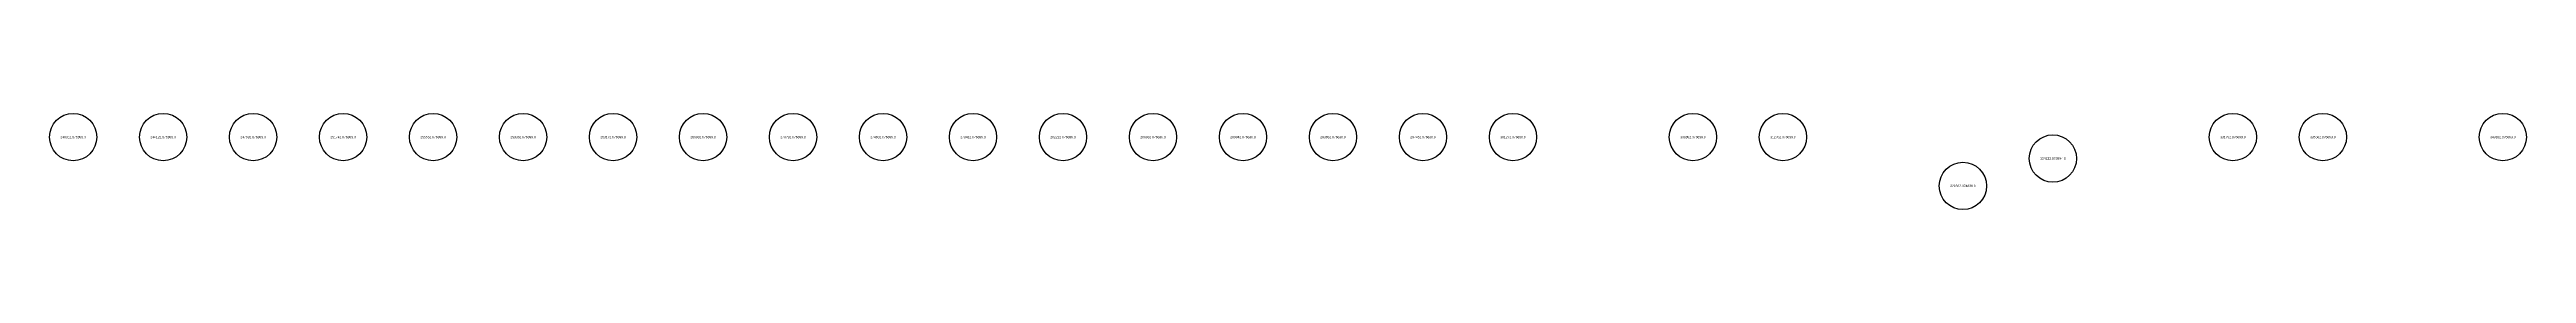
# Model space of a CAD drawing. Header units: metres. Extents: x -0.011 to 0.344, y -0.09 to 0.185.
# Drawn here: x 0.2393 to 0.3442, y 0.0738 to 0.0779 of the extents above; entities that cross this region are included whole.
import ezdxf
from ezdxf.enums import TextEntityAlignment as Align

# ---------------------------------------------------------------- set-up
doc = ezdxf.new("R2010")
doc.units = ezdxf.units.M

msp = doc.modelspace()

# ---------------------------------------------------------------- linework, layer by layer
at = {"layer": 'pins', "color": 2}
for centre in [(0.240312, 0.076899), (0.244122, 0.076899), (0.247932, 0.076899), (0.251742, 0.076899), (0.255552, 0.076899), (0.259362, 0.076899), (0.263172, 0.076899), (0.266982, 0.076899), (0.270792, 0.076899), (0.274602, 0.076899), (0.278412, 0.076899), (0.282222, 0.076899), (0.286032, 0.076899), (0.289842, 0.076899), (0.293652, 0.076899), (0.297462, 0.076899), (0.301272, 0.076899), (0.308892, 0.076899), (0.312702, 0.076899), (0.331752, 0.076899), (0.335562, 0.076899), (0.343182, 0.076899), (0.324132, 0.075994), (0.320322, 0.074836)]:
    msp.add_circle(centre, 0.001, dxfattribs=at)

# ---------------------------------------------------------------- texts
at = {"layer": 'pins-Cordinates', "color": 2}
for s, p in [('240312.076899.0', (0.240312, 0.076899)), ('244122.076899.0', (0.244122, 0.076899)), ('247932.076899.0', (0.247932, 0.076899)), ('251742.076899.0', (0.251742, 0.076899)), ('255552.076899.0', (0.255552, 0.076899)), ('259362.076899.0', (0.259362, 0.076899)), ('263172.076899.0', (0.263172, 0.076899)), ('266982.076899.0', (0.266982, 0.076899)), ('270792.076899.0', (0.270792, 0.076899)), ('274602.076899.0', (0.274602, 0.076899)), ('278412.076899.0', (0.278412, 0.076899)), ('282222.076899.0', (0.282222, 0.076899)), ('286032.076899.0', (0.286032, 0.076899)), ('289842.076899.0', (0.289842, 0.076899)), ('293652.076899.0', (0.293652, 0.076899)), ('297462.076899.0', (0.297462, 0.076899)), ('301272.076899.0', (0.301272, 0.076899)), ('308892.076899.0', (0.308892, 0.076899)), ('312702.076899.0', (0.312702, 0.076899)), ('331752.076899.0', (0.331752, 0.076899)), ('335562.076899.0', (0.335562, 0.076899)), ('343182.076899.0', (0.343182, 0.076899)), ('324132.075994.0', (0.324132, 0.075994)), ('320322.074836.0', (0.320322, 0.074836))]:
    msp.add_text(s, height=0.0001, dxfattribs=at).set_placement(p, align=Align.MIDDLE_CENTER)

doc.saveas('drawing.dxf')
